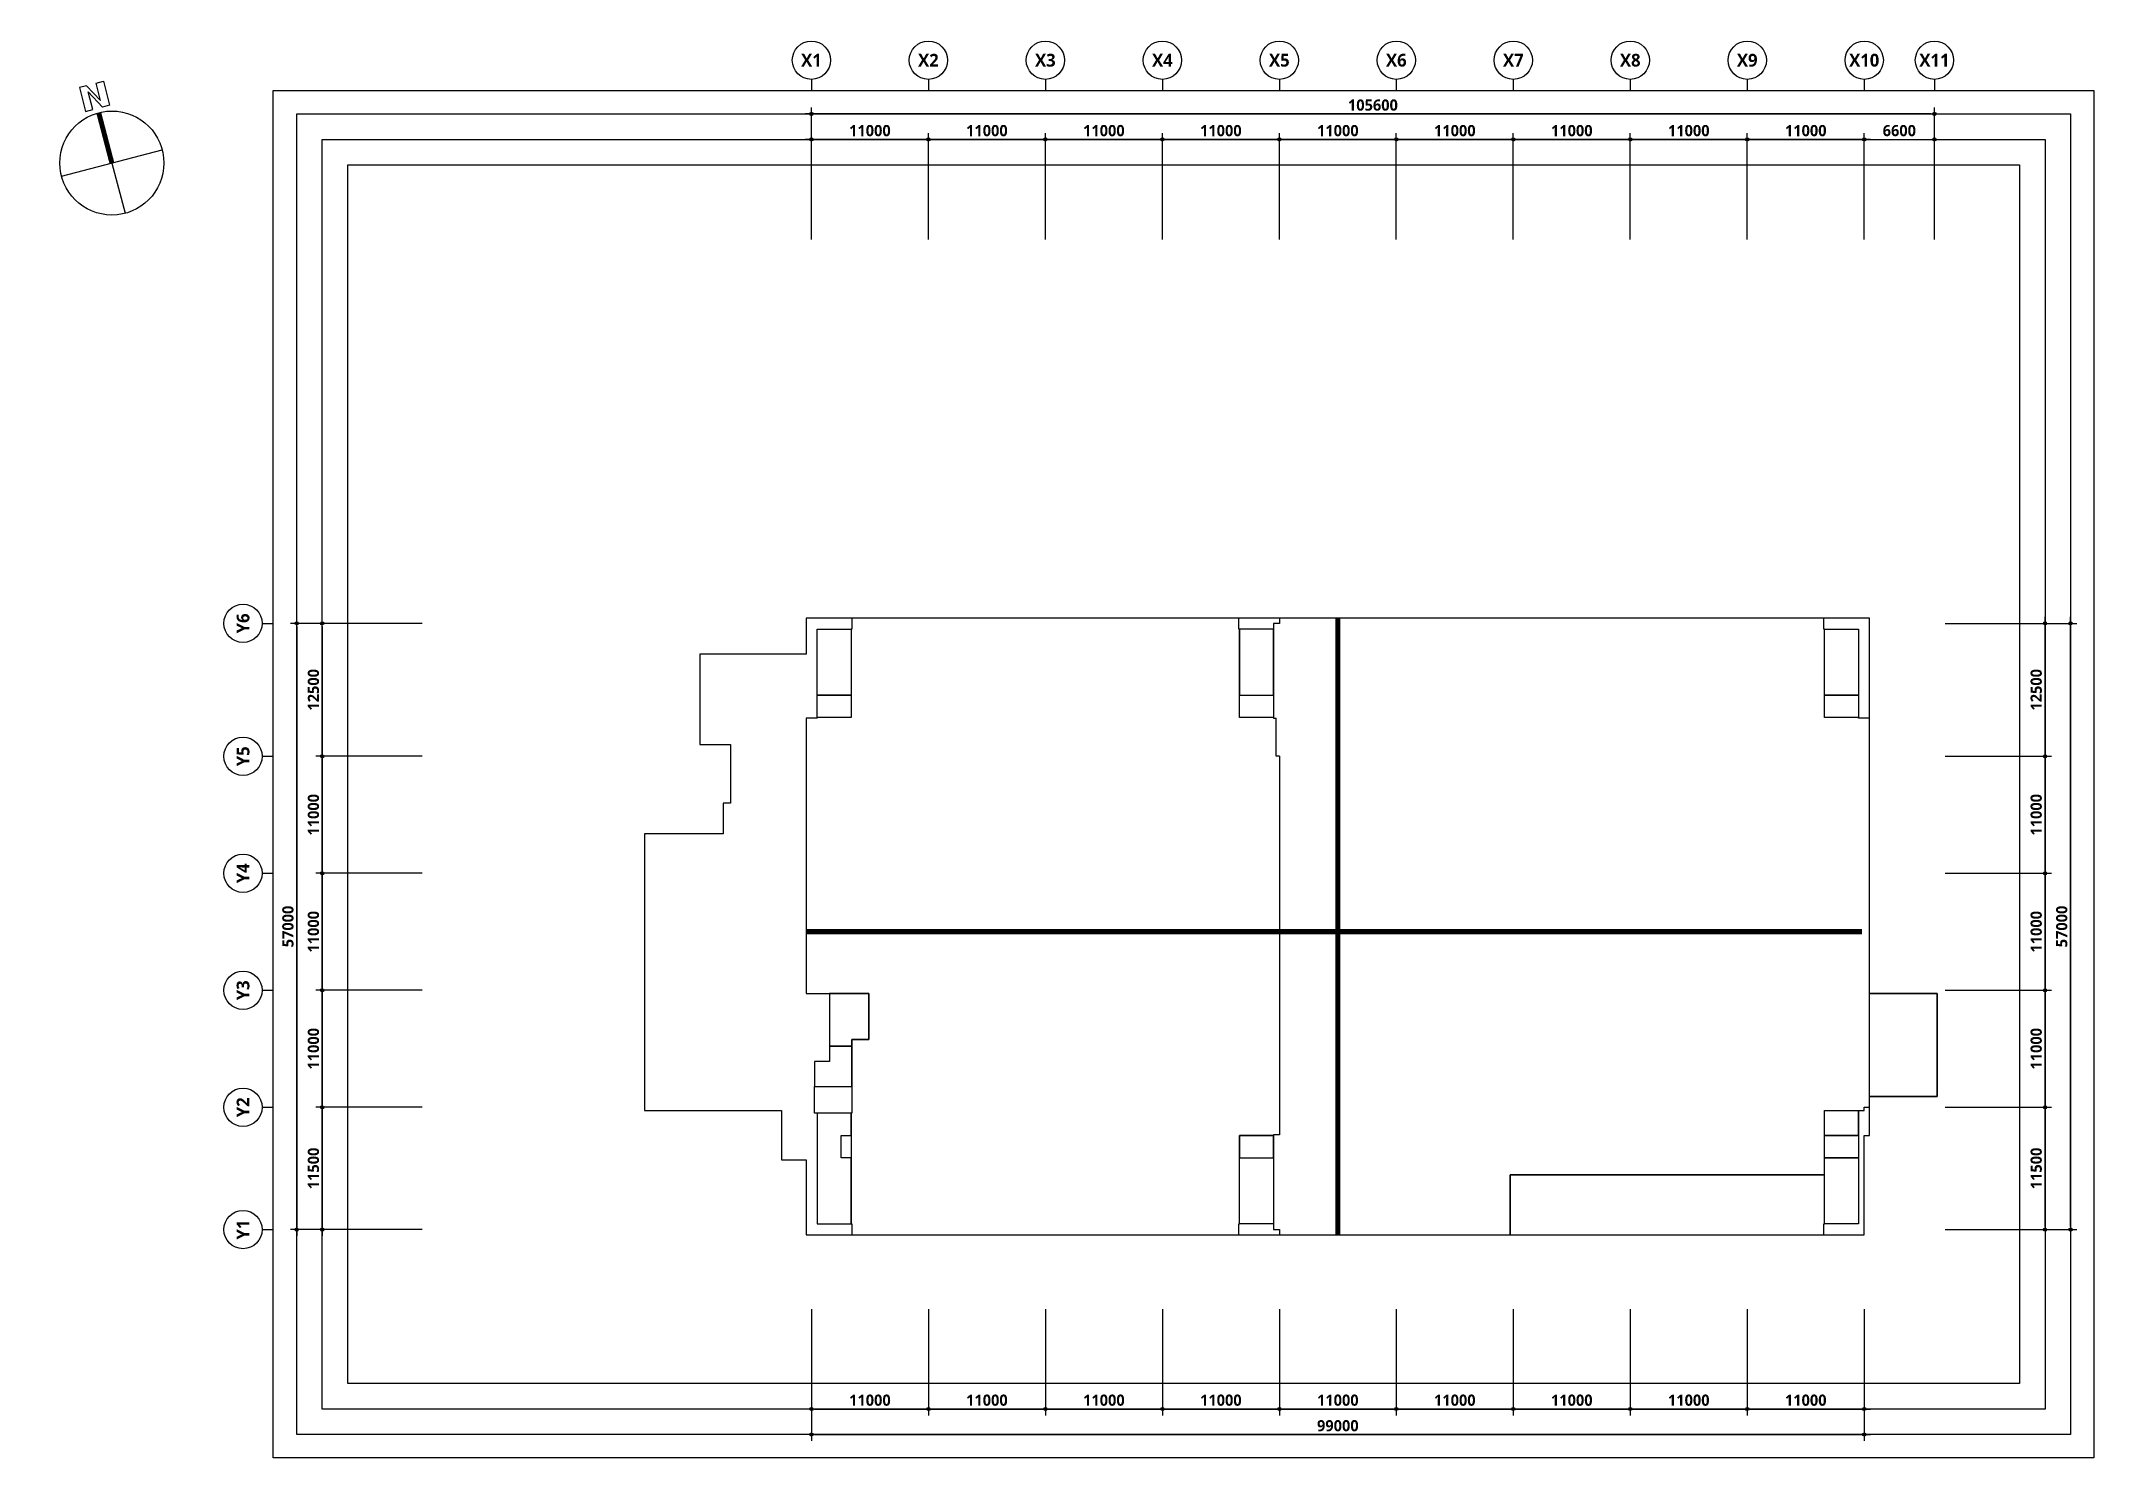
# Model space of a CAD drawing. Header units: millimetres. Extents: x -5354 to 997967, y -1313401 to 249081.
# Drawn here: x 750646 to 943687, y -928197 to -794976 of the extents above; entities that cross this region are included whole.
import ezdxf
from ezdxf.enums import TextEntityAlignment as Align

# ---------------------------------------------------------------- set-up
doc = ezdxf.new("R2010")
doc.units = ezdxf.units.MM
doc.header["$LTSCALE"] = 300
doc.header["$MEASUREMENT"] = 0
doc.header["$PDSIZE"] = -10
doc.layers.get('0').update_dxf_attribs({"linetype": 'CONTINUOUS'})
doc.layers.get('Defpoints').update_dxf_attribs({"color": 153, "linetype": 'CONTINUOUS'})
for name, color, linetype in [('A-ANNO-SYMB', 7, 'CONTINUOUS'), ('A-ANNO-TEXT1', 7, 'CONTINUOUS'), ('A-ST-AXIS-BUB', 7, 'CONTINUOUS'), ('A-ST-AXIS-DIM', 7, 'CONTINUOUS'), ('ILDO_Cosinus Joint', 20, 'CONTINUOUS')]:
    doc.layers.add(name, color=color, linetype=linetype)
doc.layers.add('Defpoint', color=161, linetype='CONTINUOUS', plot=False)
doc.layers.add('면적', color=210, linetype='CONTINUOUS', plot=False)
doc.styles.add('SH_대대리576', font='')
doc.styles.get('SH_대대리576').set_extended_font_data('NanumGothic', bold=True)
doc.dimstyles.new('SHP 600', dxfattribs={"dimscale": 300, "dimtxt": 3.5, "dimasz": 1, "dimexe": 2, "dimexo": 2, "dimgap": 1, "dimtad": 1, "dimdec": 0, "dimzin": 0, "dimdsep": 46, "dimtxsty": 'SH_대대리576', "dimblk": 'DIMDOT', "dimcen": 0.09, "dimclrt": 3, "dimadec": 0, "dimazin": 1, "dimtfac": 1, "dimtdec": 0, "dimtix": 1, "dimtmove": 2, "dimatfit": 0, "dimldrblk": 'DIMDOT', "dimfxl": 1, "dimtolj": 1, "dimtzin": 0, "dimarcsym": 0})

msp = doc.modelspace()

# ---------------------------------------------------------------- texts
at = {"layer": 'A-ANNO-TEXT1', "style": 'SH_대대리576'}
for s, p in [('X1', (823087.2, -796775.9)), ('X2', (834087.2, -796775.9)), ('X3', (845087.2, -796775.9)), ('X4', (856087.2, -796775.9)), ('X5', (867087.2, -796775.9)), ('X6', (878087.2, -796775.9)), ('X7', (889087.2, -796775.9)), ('X8', (900087.2, -796775.9)), ('X9', (911087.2, -796775.9)), ('X10', (922087.2, -796775.9)), ('X11', (928687.2, -796775.9))]:
    msp.add_text(s, height=1200, dxfattribs=at).set_placement(p, align=Align.MIDDLE_CENTER)
for s, p in [('Y6', (769637.2, -849725.9)), ('Y5', (769637.2, -862225.9)), ('Y4', (769637.2, -873225.9)), ('Y3', (769637.2, -884225.9)), ('Y2', (769637.2, -895225.9)), ('Y1', (769637.2, -906725.9))]:
    msp.add_text(s, height=1200, rotation=90, dxfattribs=at).set_placement(p, align=Align.MIDDLE_CENTER)

# ---------------------------------------------------------------- blocks, each defined once
blk = doc.blocks.new('DIMDOT')
at = {"color": 0}
blk.add_line((-2, 0), (2, 0), dxfattribs=at)
for radius in [0.5, 0.25]:
    blk.add_circle((0, 0), radius, dxfattribs=at)
blk = doc.blocks.new('*D773')
at = {"layer": 'A-ST-AXIS-DIM', "color": 0, "lineweight": -2, "transparency": 16777216}
for p, q in [((823087, -813626), (823087, -801226)), ((928387, -801826), (823387, -801826)), ((928687, -813626), (928687, -801226))]:
    blk.add_line(p, q, dxfattribs=at)
at = {"layer": 'Defpoints', "color": 0, "transparency": 16777216}
for p in [(823087, -801826), (823087, -814226), (928687, -814226)]:
    blk.add_point(p, dxfattribs=at)
at = {"layer": 'A-ST-AXIS-DIM', "color": 0, "lineweight": -2, "transparency": 16777216, "xscale": 300, "yscale": 300, "zscale": 300, "rotation": 180}
blk.add_blockref('DIMDOT', (823087, -801826), dxfattribs=at)
at = {"layer": 'A-ST-AXIS-DIM', "color": 0, "lineweight": -2, "transparency": 16777216, "xscale": 300, "yscale": 300, "zscale": 300}
blk.add_blockref('DIMDOT', (928687, -801826), dxfattribs=at)
at = {"layer": 'A-ST-AXIS-DIM', "color": 3, "transparency": 16777216, "insert": (875887, -801001), "char_height": 1050, "attachment_point": 5, "style": 'SH_대대리576'}
blk.add_mtext('\\A1;105600', dxfattribs=at)
blk = doc.blocks.new('*D772')
at = {"layer": 'A-ST-AXIS-DIM', "color": 0, "lineweight": -2, "transparency": 16777216}
for p, q in [((823087, -813626), (823087, -803626)), ((833787, -804226), (823387, -804226)), ((834087, -813626), (834087, -803626))]:
    blk.add_line(p, q, dxfattribs=at)
at = {"layer": 'Defpoints', "color": 0, "transparency": 16777216}
for p in [(823087, -804226), (823087, -814226), (834087, -814226)]:
    blk.add_point(p, dxfattribs=at)
at = {"layer": 'A-ST-AXIS-DIM', "color": 0, "lineweight": -2, "transparency": 16777216, "xscale": 300, "yscale": 300, "zscale": 300, "rotation": 180}
blk.add_blockref('DIMDOT', (823087, -804226), dxfattribs=at)
at = {"layer": 'A-ST-AXIS-DIM', "color": 0, "lineweight": -2, "transparency": 16777216, "xscale": 300, "yscale": 300, "zscale": 300}
blk.add_blockref('DIMDOT', (834087, -804226), dxfattribs=at)
at = {"layer": 'A-ST-AXIS-DIM', "color": 3, "transparency": 16777216, "insert": (828587, -803401), "char_height": 1050, "attachment_point": 5, "style": 'SH_대대리576'}
blk.add_mtext('\\A1;11000', dxfattribs=at)
blk = doc.blocks.new('*D771')
at = {"layer": 'A-ST-AXIS-DIM', "color": 0, "lineweight": -2, "transparency": 16777216}
for p, q in [((834087, -813626), (834087, -803626)), ((844787, -804226), (834387, -804226)), ((845087, -813626), (845087, -803626))]:
    blk.add_line(p, q, dxfattribs=at)
at = {"layer": 'Defpoints', "color": 0, "transparency": 16777216}
for p in [(834087, -804226), (834087, -814226), (845087, -814226)]:
    blk.add_point(p, dxfattribs=at)
at = {"layer": 'A-ST-AXIS-DIM', "color": 0, "lineweight": -2, "transparency": 16777216, "xscale": 300, "yscale": 300, "zscale": 300, "rotation": 180}
blk.add_blockref('DIMDOT', (834087, -804226), dxfattribs=at)
at = {"layer": 'A-ST-AXIS-DIM', "color": 0, "lineweight": -2, "transparency": 16777216, "xscale": 300, "yscale": 300, "zscale": 300}
blk.add_blockref('DIMDOT', (845087, -804226), dxfattribs=at)
at = {"layer": 'A-ST-AXIS-DIM', "color": 3, "transparency": 16777216, "insert": (839587, -803401), "char_height": 1050, "attachment_point": 5, "style": 'SH_대대리576'}
blk.add_mtext('\\A1;11000', dxfattribs=at)
blk = doc.blocks.new('*D770')
at = {"layer": 'A-ST-AXIS-DIM', "color": 0, "lineweight": -2, "transparency": 16777216}
for p, q in [((845087, -813626), (845087, -803626)), ((855787, -804226), (845387, -804226)), ((856087, -813626), (856087, -803626))]:
    blk.add_line(p, q, dxfattribs=at)
at = {"layer": 'Defpoints', "color": 0, "transparency": 16777216}
for p in [(845087, -804226), (845087, -814226), (856087, -814226)]:
    blk.add_point(p, dxfattribs=at)
at = {"layer": 'A-ST-AXIS-DIM', "color": 0, "lineweight": -2, "transparency": 16777216, "xscale": 300, "yscale": 300, "zscale": 300, "rotation": 180}
blk.add_blockref('DIMDOT', (845087, -804226), dxfattribs=at)
at = {"layer": 'A-ST-AXIS-DIM', "color": 0, "lineweight": -2, "transparency": 16777216, "xscale": 300, "yscale": 300, "zscale": 300}
blk.add_blockref('DIMDOT', (856087, -804226), dxfattribs=at)
at = {"layer": 'A-ST-AXIS-DIM', "color": 3, "transparency": 16777216, "insert": (850587, -803401), "char_height": 1050, "attachment_point": 5, "style": 'SH_대대리576'}
blk.add_mtext('\\A1;11000', dxfattribs=at)
blk = doc.blocks.new('*D769')
at = {"layer": 'A-ST-AXIS-DIM', "color": 0, "lineweight": -2, "transparency": 16777216}
for p, q in [((856087, -813626), (856087, -803626)), ((866787, -804226), (856387, -804226)), ((867087, -813626), (867087, -803626))]:
    blk.add_line(p, q, dxfattribs=at)
at = {"layer": 'Defpoints', "color": 0, "transparency": 16777216}
for p in [(856087, -804226), (856087, -814226), (867087, -814226)]:
    blk.add_point(p, dxfattribs=at)
at = {"layer": 'A-ST-AXIS-DIM', "color": 0, "lineweight": -2, "transparency": 16777216, "xscale": 300, "yscale": 300, "zscale": 300, "rotation": 180}
blk.add_blockref('DIMDOT', (856087, -804226), dxfattribs=at)
at = {"layer": 'A-ST-AXIS-DIM', "color": 0, "lineweight": -2, "transparency": 16777216, "xscale": 300, "yscale": 300, "zscale": 300}
blk.add_blockref('DIMDOT', (867087, -804226), dxfattribs=at)
at = {"layer": 'A-ST-AXIS-DIM', "color": 3, "transparency": 16777216, "insert": (861587, -803401), "char_height": 1050, "attachment_point": 5, "style": 'SH_대대리576'}
blk.add_mtext('\\A1;11000', dxfattribs=at)
blk = doc.blocks.new('*D768')
at = {"layer": 'A-ST-AXIS-DIM', "color": 0, "lineweight": -2, "transparency": 16777216}
for p, q in [((867087, -813626), (867087, -803626)), ((877787, -804226), (867387, -804226)), ((878087, -813626), (878087, -803626))]:
    blk.add_line(p, q, dxfattribs=at)
at = {"layer": 'Defpoints', "color": 0, "transparency": 16777216}
for p in [(867087, -804226), (867087, -814226), (878087, -814226)]:
    blk.add_point(p, dxfattribs=at)
at = {"layer": 'A-ST-AXIS-DIM', "color": 0, "lineweight": -2, "transparency": 16777216, "xscale": 300, "yscale": 300, "zscale": 300, "rotation": 180}
blk.add_blockref('DIMDOT', (867087, -804226), dxfattribs=at)
at = {"layer": 'A-ST-AXIS-DIM', "color": 0, "lineweight": -2, "transparency": 16777216, "xscale": 300, "yscale": 300, "zscale": 300}
blk.add_blockref('DIMDOT', (878087, -804226), dxfattribs=at)
at = {"layer": 'A-ST-AXIS-DIM', "color": 3, "transparency": 16777216, "insert": (872587, -803401), "char_height": 1050, "attachment_point": 5, "style": 'SH_대대리576'}
blk.add_mtext('\\A1;11000', dxfattribs=at)
blk = doc.blocks.new('*D767')
at = {"layer": 'A-ST-AXIS-DIM', "color": 0, "lineweight": -2, "transparency": 16777216}
for p, q in [((878087, -813626), (878087, -803626)), ((888787, -804226), (878387, -804226)), ((889087, -813626), (889087, -803626))]:
    blk.add_line(p, q, dxfattribs=at)
at = {"layer": 'Defpoints', "color": 0, "transparency": 16777216}
for p in [(878087, -804226), (878087, -814226), (889087, -814226)]:
    blk.add_point(p, dxfattribs=at)
at = {"layer": 'A-ST-AXIS-DIM', "color": 0, "lineweight": -2, "transparency": 16777216, "xscale": 300, "yscale": 300, "zscale": 300, "rotation": 180}
blk.add_blockref('DIMDOT', (878087, -804226), dxfattribs=at)
at = {"layer": 'A-ST-AXIS-DIM', "color": 0, "lineweight": -2, "transparency": 16777216, "xscale": 300, "yscale": 300, "zscale": 300}
blk.add_blockref('DIMDOT', (889087, -804226), dxfattribs=at)
at = {"layer": 'A-ST-AXIS-DIM', "color": 3, "transparency": 16777216, "insert": (883587, -803401), "char_height": 1050, "attachment_point": 5, "style": 'SH_대대리576'}
blk.add_mtext('\\A1;11000', dxfattribs=at)
blk = doc.blocks.new('*D766')
at = {"layer": 'A-ST-AXIS-DIM', "color": 0, "lineweight": -2, "transparency": 16777216}
for p, q in [((889087, -813626), (889087, -803626)), ((899787, -804226), (889387, -804226)), ((900087, -813626), (900087, -803626))]:
    blk.add_line(p, q, dxfattribs=at)
at = {"layer": 'Defpoints', "color": 0, "transparency": 16777216}
for p in [(889087, -804226), (889087, -814226), (900087, -814226)]:
    blk.add_point(p, dxfattribs=at)
at = {"layer": 'A-ST-AXIS-DIM', "color": 0, "lineweight": -2, "transparency": 16777216, "xscale": 300, "yscale": 300, "zscale": 300, "rotation": 180}
blk.add_blockref('DIMDOT', (889087, -804226), dxfattribs=at)
at = {"layer": 'A-ST-AXIS-DIM', "color": 0, "lineweight": -2, "transparency": 16777216, "xscale": 300, "yscale": 300, "zscale": 300}
blk.add_blockref('DIMDOT', (900087, -804226), dxfattribs=at)
at = {"layer": 'A-ST-AXIS-DIM', "color": 3, "transparency": 16777216, "insert": (894587, -803401), "char_height": 1050, "attachment_point": 5, "style": 'SH_대대리576'}
blk.add_mtext('\\A1;11000', dxfattribs=at)
blk = doc.blocks.new('*D765')
at = {"layer": 'A-ST-AXIS-DIM', "color": 0, "lineweight": -2, "transparency": 16777216}
for p, q in [((900087, -813626), (900087, -803626)), ((910787, -804226), (900387, -804226)), ((911087, -813626), (911087, -803626))]:
    blk.add_line(p, q, dxfattribs=at)
at = {"layer": 'Defpoints', "color": 0, "transparency": 16777216}
for p in [(900087, -804226), (900087, -814226), (911087, -814226)]:
    blk.add_point(p, dxfattribs=at)
at = {"layer": 'A-ST-AXIS-DIM', "color": 0, "lineweight": -2, "transparency": 16777216, "xscale": 300, "yscale": 300, "zscale": 300, "rotation": 180}
blk.add_blockref('DIMDOT', (900087, -804226), dxfattribs=at)
at = {"layer": 'A-ST-AXIS-DIM', "color": 0, "lineweight": -2, "transparency": 16777216, "xscale": 300, "yscale": 300, "zscale": 300}
blk.add_blockref('DIMDOT', (911087, -804226), dxfattribs=at)
at = {"layer": 'A-ST-AXIS-DIM', "color": 3, "transparency": 16777216, "insert": (905587, -803401), "char_height": 1050, "attachment_point": 5, "style": 'SH_대대리576'}
blk.add_mtext('\\A1;11000', dxfattribs=at)
blk = doc.blocks.new('*D764')
at = {"layer": 'A-ST-AXIS-DIM', "color": 0, "lineweight": -2, "transparency": 16777216}
for p, q in [((911087, -813626), (911087, -803626)), ((921787, -804226), (911387, -804226)), ((922087, -813626), (922087, -803626))]:
    blk.add_line(p, q, dxfattribs=at)
at = {"layer": 'Defpoints', "color": 0, "transparency": 16777216}
for p in [(911087, -804226), (911087, -814226), (922087, -814226)]:
    blk.add_point(p, dxfattribs=at)
at = {"layer": 'A-ST-AXIS-DIM', "color": 0, "lineweight": -2, "transparency": 16777216, "xscale": 300, "yscale": 300, "zscale": 300, "rotation": 180}
blk.add_blockref('DIMDOT', (911087, -804226), dxfattribs=at)
at = {"layer": 'A-ST-AXIS-DIM', "color": 0, "lineweight": -2, "transparency": 16777216, "xscale": 300, "yscale": 300, "zscale": 300}
blk.add_blockref('DIMDOT', (922087, -804226), dxfattribs=at)
at = {"layer": 'A-ST-AXIS-DIM', "color": 3, "transparency": 16777216, "insert": (916587, -803401), "char_height": 1050, "attachment_point": 5, "style": 'SH_대대리576'}
blk.add_mtext('\\A1;11000', dxfattribs=at)
blk = doc.blocks.new('A-ST-AXIS-BUB-1')
at = {"layer": 'A-ST-AXIS-BUB'}
blk.add_line((0, 350), (0, 0), dxfattribs=at)
blk.add_circle((0, 950), 600, dxfattribs=at)
blk = doc.blocks.new('*D734')
at = {"layer": 'A-ST-AXIS-DIM', "color": 0, "lineweight": -2, "transparency": 16777216}
for p, q in [((786487, -849726), (774087, -849726)), ((774687, -850026), (774687, -906426)), ((786487, -906726), (774087, -906726))]:
    blk.add_line(p, q, dxfattribs=at)
at = {"layer": 'Defpoints', "color": 0, "transparency": 16777216}
for p in [(787087, -849726), (774687, -906726), (787087, -906726)]:
    blk.add_point(p, dxfattribs=at)
at = {"layer": 'A-ST-AXIS-DIM', "color": 0, "lineweight": -2, "transparency": 16777216, "xscale": 300, "yscale": 300, "zscale": 300}
for p, rotation in [((774687, -849726), 90), ((774687, -906726), 270)]:
    blk.add_blockref('DIMDOT', p, dxfattribs=dict(at, rotation=rotation))
at = {"layer": 'A-ST-AXIS-DIM', "color": 3, "transparency": 16777216, "insert": (773862, -878226), "char_height": 1050, "attachment_point": 5, "rotation": 90, "style": 'SH_대대리576'}
blk.add_mtext('\\A1;57000', dxfattribs=at)
blk = doc.blocks.new('*D630')
at = {"layer": 'A-ST-AXIS-DIM', "color": 0, "lineweight": -2, "transparency": 16777216}
for p, q in [((786487, -895226), (776487, -895226)), ((777087, -895526), (777087, -906426)), ((786487, -906726), (776487, -906726))]:
    blk.add_line(p, q, dxfattribs=at)
at = {"layer": 'Defpoints', "color": 0, "transparency": 16777216}
for p in [(787087, -895226), (777087, -906726), (787087, -906726)]:
    blk.add_point(p, dxfattribs=at)
at = {"layer": 'A-ST-AXIS-DIM', "color": 0, "lineweight": -2, "transparency": 16777216, "xscale": 300, "yscale": 300, "zscale": 300}
for p, rotation in [((777087, -895226), 90), ((777087, -906726), 270)]:
    blk.add_blockref('DIMDOT', p, dxfattribs=dict(at, rotation=rotation))
at = {"layer": 'A-ST-AXIS-DIM', "color": 3, "transparency": 16777216, "insert": (776262, -900976), "char_height": 1050, "attachment_point": 5, "rotation": 90, "style": 'SH_대대리576'}
blk.add_mtext('\\A1;11500', dxfattribs=at)
blk = doc.blocks.new('*D629')
at = {"layer": 'A-ST-AXIS-DIM', "color": 0, "lineweight": -2, "transparency": 16777216}
for p, q in [((786487, -884226), (776487, -884226)), ((777087, -884526), (777087, -894926)), ((786487, -895226), (776487, -895226))]:
    blk.add_line(p, q, dxfattribs=at)
at = {"layer": 'Defpoints', "color": 0, "transparency": 16777216}
for p in [(787087, -884226), (777087, -895226), (787087, -895226)]:
    blk.add_point(p, dxfattribs=at)
at = {"layer": 'A-ST-AXIS-DIM', "color": 0, "lineweight": -2, "transparency": 16777216, "xscale": 300, "yscale": 300, "zscale": 300}
for p, rotation in [((777087, -884226), 90), ((777087, -895226), 270)]:
    blk.add_blockref('DIMDOT', p, dxfattribs=dict(at, rotation=rotation))
at = {"layer": 'A-ST-AXIS-DIM', "color": 3, "transparency": 16777216, "insert": (776262, -889726), "char_height": 1050, "attachment_point": 5, "rotation": 90, "style": 'SH_대대리576'}
blk.add_mtext('\\A1;11000', dxfattribs=at)
blk = doc.blocks.new('*D628')
at = {"layer": 'A-ST-AXIS-DIM', "color": 0, "lineweight": -2, "transparency": 16777216}
for p, q in [((786487, -873226), (776487, -873226)), ((777087, -873526), (777087, -883926)), ((786487, -884226), (776487, -884226))]:
    blk.add_line(p, q, dxfattribs=at)
at = {"layer": 'Defpoints', "color": 0, "transparency": 16777216}
for p in [(787087, -873226), (777087, -884226), (787087, -884226)]:
    blk.add_point(p, dxfattribs=at)
at = {"layer": 'A-ST-AXIS-DIM', "color": 0, "lineweight": -2, "transparency": 16777216, "xscale": 300, "yscale": 300, "zscale": 300}
for p, rotation in [((777087, -873226), 90), ((777087, -884226), 270)]:
    blk.add_blockref('DIMDOT', p, dxfattribs=dict(at, rotation=rotation))
at = {"layer": 'A-ST-AXIS-DIM', "color": 3, "transparency": 16777216, "insert": (776262, -878726), "char_height": 1050, "attachment_point": 5, "rotation": 90, "style": 'SH_대대리576'}
blk.add_mtext('\\A1;11000', dxfattribs=at)
blk = doc.blocks.new('*D627')
at = {"layer": 'A-ST-AXIS-DIM', "color": 0, "lineweight": -2, "transparency": 16777216}
for p, q in [((786487, -862226), (776487, -862226)), ((777087, -862526), (777087, -872926)), ((786487, -873226), (776487, -873226))]:
    blk.add_line(p, q, dxfattribs=at)
at = {"layer": 'Defpoints', "color": 0, "transparency": 16777216}
for p in [(787087, -862226), (777087, -873226), (787087, -873226)]:
    blk.add_point(p, dxfattribs=at)
at = {"layer": 'A-ST-AXIS-DIM', "color": 0, "lineweight": -2, "transparency": 16777216, "xscale": 300, "yscale": 300, "zscale": 300}
for p, rotation in [((777087, -862226), 90), ((777087, -873226), 270)]:
    blk.add_blockref('DIMDOT', p, dxfattribs=dict(at, rotation=rotation))
at = {"layer": 'A-ST-AXIS-DIM', "color": 3, "transparency": 16777216, "insert": (776262, -867726), "char_height": 1050, "attachment_point": 5, "rotation": 90, "style": 'SH_대대리576'}
blk.add_mtext('\\A1;11000', dxfattribs=at)
blk = doc.blocks.new('*D626')
at = {"layer": 'A-ST-AXIS-DIM', "color": 0, "lineweight": -2, "transparency": 16777216}
for p, q in [((786487, -849726), (776487, -849726)), ((777087, -850026), (777087, -861926)), ((786487, -862226), (776487, -862226))]:
    blk.add_line(p, q, dxfattribs=at)
at = {"layer": 'Defpoints', "color": 0, "transparency": 16777216}
for p in [(787087, -849726), (777087, -862226), (787087, -862226)]:
    blk.add_point(p, dxfattribs=at)
at = {"layer": 'A-ST-AXIS-DIM', "color": 0, "lineweight": -2, "transparency": 16777216, "xscale": 300, "yscale": 300, "zscale": 300}
for p, rotation in [((777087, -849726), 90), ((777087, -862226), 270)]:
    blk.add_blockref('DIMDOT', p, dxfattribs=dict(at, rotation=rotation))
at = {"layer": 'A-ST-AXIS-DIM', "color": 3, "transparency": 16777216, "insert": (776262, -855976), "char_height": 1050, "attachment_point": 5, "rotation": 90, "style": 'SH_대대리576'}
blk.add_mtext('\\A1;12500', dxfattribs=at)
blk = doc.blocks.new('*D593')
at = {"layer": 'A-ST-AXIS-DIM', "color": 0, "lineweight": -2, "transparency": 16777216}
for p, q in [((929687, -849726), (939687, -849726)), ((939087, -861926), (939087, -850026)), ((929687, -862226), (939687, -862226))]:
    blk.add_line(p, q, dxfattribs=at)
at = {"layer": 'Defpoints', "color": 0, "transparency": 16777216}
for p in [(929087, -849726), (939087, -849726), (929087, -862226)]:
    blk.add_point(p, dxfattribs=at)
at = {"layer": 'A-ST-AXIS-DIM', "color": 0, "lineweight": -2, "transparency": 16777216, "xscale": 300, "yscale": 300, "zscale": 300}
for p, rotation in [((939087, -849726), 90), ((939087, -862226), 270)]:
    blk.add_blockref('DIMDOT', p, dxfattribs=dict(at, rotation=rotation))
at = {"layer": 'A-ST-AXIS-DIM', "color": 3, "transparency": 16777216, "insert": (938262, -855976), "char_height": 1050, "attachment_point": 5, "rotation": 90, "style": 'SH_대대리576'}
blk.add_mtext('\\A1;12500', dxfattribs=at)
blk = doc.blocks.new('*D690')
at = {"layer": 'A-ST-AXIS-DIM', "color": 0, "lineweight": -2, "transparency": 16777216}
for p, q in [((929687, -862226), (939687, -862226)), ((939087, -872926), (939087, -862526)), ((929687, -873226), (939687, -873226))]:
    blk.add_line(p, q, dxfattribs=at)
at = {"layer": 'Defpoints', "color": 0, "transparency": 16777216}
for p in [(929087, -862226), (939087, -862226), (929087, -873226)]:
    blk.add_point(p, dxfattribs=at)
at = {"layer": 'A-ST-AXIS-DIM', "color": 0, "lineweight": -2, "transparency": 16777216, "xscale": 300, "yscale": 300, "zscale": 300}
for p, rotation in [((939087, -862226), 90), ((939087, -873226), 270)]:
    blk.add_blockref('DIMDOT', p, dxfattribs=dict(at, rotation=rotation))
at = {"layer": 'A-ST-AXIS-DIM', "color": 3, "transparency": 16777216, "insert": (938262, -867726), "char_height": 1050, "attachment_point": 5, "rotation": 90, "style": 'SH_대대리576'}
blk.add_mtext('\\A1;11000', dxfattribs=at)
blk = doc.blocks.new('*D689')
at = {"layer": 'A-ST-AXIS-DIM', "color": 0, "lineweight": -2, "transparency": 16777216}
for p, q in [((929687, -873226), (939687, -873226)), ((939087, -883926), (939087, -873526)), ((929687, -884226), (939687, -884226))]:
    blk.add_line(p, q, dxfattribs=at)
at = {"layer": 'Defpoints', "color": 0, "transparency": 16777216}
for p in [(929087, -873226), (939087, -873226), (929087, -884226)]:
    blk.add_point(p, dxfattribs=at)
at = {"layer": 'A-ST-AXIS-DIM', "color": 0, "lineweight": -2, "transparency": 16777216, "xscale": 300, "yscale": 300, "zscale": 300}
for p, rotation in [((939087, -873226), 90), ((939087, -884226), 270)]:
    blk.add_blockref('DIMDOT', p, dxfattribs=dict(at, rotation=rotation))
at = {"layer": 'A-ST-AXIS-DIM', "color": 3, "transparency": 16777216, "insert": (938262, -878726), "char_height": 1050, "attachment_point": 5, "rotation": 90, "style": 'SH_대대리576'}
blk.add_mtext('\\A1;11000', dxfattribs=at)
blk = doc.blocks.new('*D688')
at = {"layer": 'A-ST-AXIS-DIM', "color": 0, "lineweight": -2, "transparency": 16777216}
for p, q in [((929687, -884226), (939687, -884226)), ((939087, -894926), (939087, -884526)), ((929687, -895226), (939687, -895226))]:
    blk.add_line(p, q, dxfattribs=at)
at = {"layer": 'Defpoints', "color": 0, "transparency": 16777216}
for p in [(929087, -884226), (939087, -884226), (929087, -895226)]:
    blk.add_point(p, dxfattribs=at)
at = {"layer": 'A-ST-AXIS-DIM', "color": 0, "lineweight": -2, "transparency": 16777216, "xscale": 300, "yscale": 300, "zscale": 300}
for p, rotation in [((939087, -884226), 90), ((939087, -895226), 270)]:
    blk.add_blockref('DIMDOT', p, dxfattribs=dict(at, rotation=rotation))
at = {"layer": 'A-ST-AXIS-DIM', "color": 3, "transparency": 16777216, "insert": (938262, -889726), "char_height": 1050, "attachment_point": 5, "rotation": 90, "style": 'SH_대대리576'}
blk.add_mtext('\\A1;11000', dxfattribs=at)
blk = doc.blocks.new('*D687')
at = {"layer": 'A-ST-AXIS-DIM', "color": 0, "lineweight": -2, "transparency": 16777216}
for p, q in [((929687, -895226), (939687, -895226)), ((939087, -906426), (939087, -895526)), ((929687, -906726), (939687, -906726))]:
    blk.add_line(p, q, dxfattribs=at)
at = {"layer": 'Defpoints', "color": 0, "transparency": 16777216}
for p in [(929087, -895226), (939087, -895226), (929087, -906726)]:
    blk.add_point(p, dxfattribs=at)
at = {"layer": 'A-ST-AXIS-DIM', "color": 0, "lineweight": -2, "transparency": 16777216, "xscale": 300, "yscale": 300, "zscale": 300}
for p, rotation in [((939087, -895226), 90), ((939087, -906726), 270)]:
    blk.add_blockref('DIMDOT', p, dxfattribs=dict(at, rotation=rotation))
at = {"layer": 'A-ST-AXIS-DIM', "color": 3, "transparency": 16777216, "insert": (938262, -900976), "char_height": 1050, "attachment_point": 5, "rotation": 90, "style": 'SH_대대리576'}
blk.add_mtext('\\A1;11500', dxfattribs=at)
blk = doc.blocks.new('*D686')
at = {"layer": 'A-ST-AXIS-DIM', "color": 0, "lineweight": -2, "transparency": 16777216}
for p, q in [((929687, -849726), (942087, -849726)), ((941487, -906426), (941487, -850026)), ((929687, -906726), (942087, -906726))]:
    blk.add_line(p, q, dxfattribs=at)
at = {"layer": 'Defpoints', "color": 0, "transparency": 16777216}
for p in [(929087, -849726), (941487, -849726), (929087, -906726)]:
    blk.add_point(p, dxfattribs=at)
at = {"layer": 'A-ST-AXIS-DIM', "color": 0, "lineweight": -2, "transparency": 16777216, "xscale": 300, "yscale": 300, "zscale": 300}
for p, rotation in [((941487, -849726), 90), ((941487, -906726), 270)]:
    blk.add_blockref('DIMDOT', p, dxfattribs=dict(at, rotation=rotation))
at = {"layer": 'A-ST-AXIS-DIM', "color": 3, "transparency": 16777216, "insert": (940662, -878226), "char_height": 1050, "attachment_point": 5, "rotation": 90, "style": 'SH_대대리576'}
blk.add_mtext('\\A1;57000', dxfattribs=at)
blk = doc.blocks.new('*D685')
at = {"layer": 'A-ST-AXIS-DIM', "color": 0, "lineweight": -2, "transparency": 16777216}
for p, q in [((823087, -914197), (823087, -924197)), ((834087, -914197), (834087, -924197)), ((823387, -923597), (833787, -923597))]:
    blk.add_line(p, q, dxfattribs=at)
at = {"layer": 'Defpoints', "color": 0, "transparency": 16777216}
for p in [(823087, -913597), (834087, -913597), (834087, -923597)]:
    blk.add_point(p, dxfattribs=at)
at = {"layer": 'A-ST-AXIS-DIM', "color": 0, "lineweight": -2, "transparency": 16777216, "xscale": 300, "yscale": 300, "zscale": 300, "rotation": 180}
blk.add_blockref('DIMDOT', (823087, -923597), dxfattribs=at)
at = {"layer": 'A-ST-AXIS-DIM', "color": 0, "lineweight": -2, "transparency": 16777216, "xscale": 300, "yscale": 300, "zscale": 300}
blk.add_blockref('DIMDOT', (834087, -923597), dxfattribs=at)
at = {"layer": 'A-ST-AXIS-DIM', "color": 3, "transparency": 16777216, "insert": (828587, -922772), "char_height": 1050, "attachment_point": 5, "style": 'SH_대대리576'}
blk.add_mtext('\\A1;11000', dxfattribs=at)
blk = doc.blocks.new('*D684')
at = {"layer": 'A-ST-AXIS-DIM', "color": 0, "lineweight": -2, "transparency": 16777216}
for p, q in [((834087, -914197), (834087, -924197)), ((845087, -914197), (845087, -924197)), ((834387, -923597), (844787, -923597))]:
    blk.add_line(p, q, dxfattribs=at)
at = {"layer": 'Defpoints', "color": 0, "transparency": 16777216}
for p in [(834087, -913597), (845087, -913597), (845087, -923597)]:
    blk.add_point(p, dxfattribs=at)
at = {"layer": 'A-ST-AXIS-DIM', "color": 0, "lineweight": -2, "transparency": 16777216, "xscale": 300, "yscale": 300, "zscale": 300, "rotation": 180}
blk.add_blockref('DIMDOT', (834087, -923597), dxfattribs=at)
at = {"layer": 'A-ST-AXIS-DIM', "color": 0, "lineweight": -2, "transparency": 16777216, "xscale": 300, "yscale": 300, "zscale": 300}
blk.add_blockref('DIMDOT', (845087, -923597), dxfattribs=at)
at = {"layer": 'A-ST-AXIS-DIM', "color": 3, "transparency": 16777216, "insert": (839587, -922772), "char_height": 1050, "attachment_point": 5, "style": 'SH_대대리576'}
blk.add_mtext('\\A1;11000', dxfattribs=at)
blk = doc.blocks.new('*D683')
at = {"layer": 'A-ST-AXIS-DIM', "color": 0, "lineweight": -2, "transparency": 16777216}
for p, q in [((845087, -914197), (845087, -924197)), ((856087, -914197), (856087, -924197)), ((845387, -923597), (855787, -923597))]:
    blk.add_line(p, q, dxfattribs=at)
at = {"layer": 'Defpoints', "color": 0, "transparency": 16777216}
for p in [(845087, -913597), (856087, -913597), (856087, -923597)]:
    blk.add_point(p, dxfattribs=at)
at = {"layer": 'A-ST-AXIS-DIM', "color": 0, "lineweight": -2, "transparency": 16777216, "xscale": 300, "yscale": 300, "zscale": 300, "rotation": 180}
blk.add_blockref('DIMDOT', (845087, -923597), dxfattribs=at)
at = {"layer": 'A-ST-AXIS-DIM', "color": 0, "lineweight": -2, "transparency": 16777216, "xscale": 300, "yscale": 300, "zscale": 300}
blk.add_blockref('DIMDOT', (856087, -923597), dxfattribs=at)
at = {"layer": 'A-ST-AXIS-DIM', "color": 3, "transparency": 16777216, "insert": (850587, -922772), "char_height": 1050, "attachment_point": 5, "style": 'SH_대대리576'}
blk.add_mtext('\\A1;11000', dxfattribs=at)
blk = doc.blocks.new('*D682')
at = {"layer": 'A-ST-AXIS-DIM', "color": 0, "lineweight": -2, "transparency": 16777216}
for p, q in [((856087, -914197), (856087, -924197)), ((867087, -914197), (867087, -924197)), ((856387, -923597), (866787, -923597))]:
    blk.add_line(p, q, dxfattribs=at)
at = {"layer": 'Defpoints', "color": 0, "transparency": 16777216}
for p in [(856087, -913597), (867087, -913597), (867087, -923597)]:
    blk.add_point(p, dxfattribs=at)
at = {"layer": 'A-ST-AXIS-DIM', "color": 0, "lineweight": -2, "transparency": 16777216, "xscale": 300, "yscale": 300, "zscale": 300, "rotation": 180}
blk.add_blockref('DIMDOT', (856087, -923597), dxfattribs=at)
at = {"layer": 'A-ST-AXIS-DIM', "color": 0, "lineweight": -2, "transparency": 16777216, "xscale": 300, "yscale": 300, "zscale": 300}
blk.add_blockref('DIMDOT', (867087, -923597), dxfattribs=at)
at = {"layer": 'A-ST-AXIS-DIM', "color": 3, "transparency": 16777216, "insert": (861587, -922772), "char_height": 1050, "attachment_point": 5, "style": 'SH_대대리576'}
blk.add_mtext('\\A1;11000', dxfattribs=at)
blk = doc.blocks.new('*D681')
at = {"layer": 'A-ST-AXIS-DIM', "color": 0, "lineweight": -2, "transparency": 16777216}
for p, q in [((867087, -914197), (867087, -924197)), ((878087, -914197), (878087, -924197)), ((867387, -923597), (877787, -923597))]:
    blk.add_line(p, q, dxfattribs=at)
at = {"layer": 'Defpoints', "color": 0, "transparency": 16777216}
for p in [(867087, -913597), (878087, -913597), (878087, -923597)]:
    blk.add_point(p, dxfattribs=at)
at = {"layer": 'A-ST-AXIS-DIM', "color": 0, "lineweight": -2, "transparency": 16777216, "xscale": 300, "yscale": 300, "zscale": 300, "rotation": 180}
blk.add_blockref('DIMDOT', (867087, -923597), dxfattribs=at)
at = {"layer": 'A-ST-AXIS-DIM', "color": 0, "lineweight": -2, "transparency": 16777216, "xscale": 300, "yscale": 300, "zscale": 300}
blk.add_blockref('DIMDOT', (878087, -923597), dxfattribs=at)
at = {"layer": 'A-ST-AXIS-DIM', "color": 3, "transparency": 16777216, "insert": (872587, -922772), "char_height": 1050, "attachment_point": 5, "style": 'SH_대대리576'}
blk.add_mtext('\\A1;11000', dxfattribs=at)
blk = doc.blocks.new('*D680')
at = {"layer": 'A-ST-AXIS-DIM', "color": 0, "lineweight": -2, "transparency": 16777216}
for p, q in [((878087, -914197), (878087, -924197)), ((889087, -914197), (889087, -924197)), ((878387, -923597), (888787, -923597))]:
    blk.add_line(p, q, dxfattribs=at)
at = {"layer": 'Defpoints', "color": 0, "transparency": 16777216}
for p in [(878087, -913597), (889087, -913597), (889087, -923597)]:
    blk.add_point(p, dxfattribs=at)
at = {"layer": 'A-ST-AXIS-DIM', "color": 0, "lineweight": -2, "transparency": 16777216, "xscale": 300, "yscale": 300, "zscale": 300, "rotation": 180}
blk.add_blockref('DIMDOT', (878087, -923597), dxfattribs=at)
at = {"layer": 'A-ST-AXIS-DIM', "color": 0, "lineweight": -2, "transparency": 16777216, "xscale": 300, "yscale": 300, "zscale": 300}
blk.add_blockref('DIMDOT', (889087, -923597), dxfattribs=at)
at = {"layer": 'A-ST-AXIS-DIM', "color": 3, "transparency": 16777216, "insert": (883587, -922772), "char_height": 1050, "attachment_point": 5, "style": 'SH_대대리576'}
blk.add_mtext('\\A1;11000', dxfattribs=at)
blk = doc.blocks.new('*D679')
at = {"layer": 'A-ST-AXIS-DIM', "color": 0, "lineweight": -2, "transparency": 16777216}
for p, q in [((889087, -914197), (889087, -924197)), ((900087, -914197), (900087, -924197)), ((889387, -923597), (899787, -923597))]:
    blk.add_line(p, q, dxfattribs=at)
at = {"layer": 'Defpoints', "color": 0, "transparency": 16777216}
for p in [(889087, -913597), (900087, -913597), (900087, -923597)]:
    blk.add_point(p, dxfattribs=at)
at = {"layer": 'A-ST-AXIS-DIM', "color": 0, "lineweight": -2, "transparency": 16777216, "xscale": 300, "yscale": 300, "zscale": 300, "rotation": 180}
blk.add_blockref('DIMDOT', (889087, -923597), dxfattribs=at)
at = {"layer": 'A-ST-AXIS-DIM', "color": 0, "lineweight": -2, "transparency": 16777216, "xscale": 300, "yscale": 300, "zscale": 300}
blk.add_blockref('DIMDOT', (900087, -923597), dxfattribs=at)
at = {"layer": 'A-ST-AXIS-DIM', "color": 3, "transparency": 16777216, "insert": (894587, -922772), "char_height": 1050, "attachment_point": 5, "style": 'SH_대대리576'}
blk.add_mtext('\\A1;11000', dxfattribs=at)
blk = doc.blocks.new('*D678')
at = {"layer": 'A-ST-AXIS-DIM', "color": 0, "lineweight": -2, "transparency": 16777216}
for p, q in [((900087, -914197), (900087, -924197)), ((911087, -914197), (911087, -924197)), ((900387, -923597), (910787, -923597))]:
    blk.add_line(p, q, dxfattribs=at)
at = {"layer": 'Defpoints', "color": 0, "transparency": 16777216}
for p in [(900087, -913597), (911087, -913597), (911087, -923597)]:
    blk.add_point(p, dxfattribs=at)
at = {"layer": 'A-ST-AXIS-DIM', "color": 0, "lineweight": -2, "transparency": 16777216, "xscale": 300, "yscale": 300, "zscale": 300, "rotation": 180}
blk.add_blockref('DIMDOT', (900087, -923597), dxfattribs=at)
at = {"layer": 'A-ST-AXIS-DIM', "color": 0, "lineweight": -2, "transparency": 16777216, "xscale": 300, "yscale": 300, "zscale": 300}
blk.add_blockref('DIMDOT', (911087, -923597), dxfattribs=at)
at = {"layer": 'A-ST-AXIS-DIM', "color": 3, "transparency": 16777216, "insert": (905587, -922772), "char_height": 1050, "attachment_point": 5, "style": 'SH_대대리576'}
blk.add_mtext('\\A1;11000', dxfattribs=at)
blk = doc.blocks.new('*D677')
at = {"layer": 'A-ST-AXIS-DIM', "color": 0, "lineweight": -2, "transparency": 16777216}
for p, q in [((911087, -914197), (911087, -924197)), ((922087, -914197), (922087, -924197)), ((911387, -923597), (921787, -923597))]:
    blk.add_line(p, q, dxfattribs=at)
at = {"layer": 'Defpoints', "color": 0, "transparency": 16777216}
for p in [(911087, -913597), (922087, -913597), (922087, -923597)]:
    blk.add_point(p, dxfattribs=at)
at = {"layer": 'A-ST-AXIS-DIM', "color": 0, "lineweight": -2, "transparency": 16777216, "xscale": 300, "yscale": 300, "zscale": 300, "rotation": 180}
blk.add_blockref('DIMDOT', (911087, -923597), dxfattribs=at)
at = {"layer": 'A-ST-AXIS-DIM', "color": 0, "lineweight": -2, "transparency": 16777216, "xscale": 300, "yscale": 300, "zscale": 300}
blk.add_blockref('DIMDOT', (922087, -923597), dxfattribs=at)
at = {"layer": 'A-ST-AXIS-DIM', "color": 3, "transparency": 16777216, "insert": (916587, -922772), "char_height": 1050, "attachment_point": 5, "style": 'SH_대대리576'}
blk.add_mtext('\\A1;11000', dxfattribs=at)
blk = doc.blocks.new('*D676')
at = {"layer": 'A-ST-AXIS-DIM', "color": 0, "lineweight": -2, "transparency": 16777216}
for p, q in [((823087, -914197), (823087, -926597)), ((922087, -914197), (922087, -926597)), ((823387, -925997), (921787, -925997))]:
    blk.add_line(p, q, dxfattribs=at)
at = {"layer": 'Defpoints', "color": 0, "transparency": 16777216}
for p in [(823087, -913597), (922087, -913597), (922087, -925997)]:
    blk.add_point(p, dxfattribs=at)
at = {"layer": 'A-ST-AXIS-DIM', "color": 0, "lineweight": -2, "transparency": 16777216, "xscale": 300, "yscale": 300, "zscale": 300, "rotation": 180}
blk.add_blockref('DIMDOT', (823087, -925997), dxfattribs=at)
at = {"layer": 'A-ST-AXIS-DIM', "color": 0, "lineweight": -2, "transparency": 16777216, "xscale": 300, "yscale": 300, "zscale": 300}
blk.add_blockref('DIMDOT', (922087, -925997), dxfattribs=at)
at = {"layer": 'A-ST-AXIS-DIM', "color": 3, "transparency": 16777216, "insert": (872587, -925172), "char_height": 1050, "attachment_point": 5, "style": 'SH_대대리576'}
blk.add_mtext('\\A1;99000', dxfattribs=at)
blk = doc.blocks.new('*D588')
at = {"layer": 'A-ST-AXIS-DIM', "color": 0, "lineweight": -2, "transparency": 16777216}
for p, q in [((922087, -813626), (922087, -803626)), ((922387, -804226), (928387, -804226)), ((928687, -813626), (928687, -803626))]:
    blk.add_line(p, q, dxfattribs=at)
at = {"layer": 'Defpoints', "color": 0, "transparency": 16777216}
for p in [(928687, -804226), (922087, -814226), (928687, -814226)]:
    blk.add_point(p, dxfattribs=at)
at = {"layer": 'A-ST-AXIS-DIM', "color": 0, "lineweight": -2, "transparency": 16777216, "xscale": 300, "yscale": 300, "zscale": 300, "rotation": 180}
blk.add_blockref('DIMDOT', (922087, -804226), dxfattribs=at)
at = {"layer": 'A-ST-AXIS-DIM', "color": 0, "lineweight": -2, "transparency": 16777216, "xscale": 300, "yscale": 300, "zscale": 300}
blk.add_blockref('DIMDOT', (928687, -804226), dxfattribs=at)
at = {"layer": 'A-ST-AXIS-DIM', "color": 3, "transparency": 16777216, "insert": (925387, -803401), "char_height": 1050, "attachment_point": 5, "style": 'SH_대대리576'}
blk.add_mtext('\\A1;6600', dxfattribs=at)
blk = doc.blocks.new('dr-sy-018-D-M')
at = {"layer": 'A-ANNO-SYMB'}
for p, q in [((-1, 16.4), (-2.5, 16.4)), ((-2.5, 16.4), (-2.5, 11.4)), ((-1, 16.4), (1, 12.8)), ((-1, 15.09), (1.05, 11.4)), ((-1, 11.4), (-1, 15.09)), ((1, 12.8), (1, 16.4)), ((1, 16.4), (2.5, 16.4)), ((2.5, 16.4), (2.5, 11.4)), ((-2.5, 11.4), (-1, 11.4)), ((2.5, 11.4), (1.05, 11.4)), ((-10.5, 0), (10.5, 0)), ((0, 0), (0, -10.5))]:
    blk.add_line(p, q, dxfattribs=at)
at = {"layer": 'A-ANNO-SYMB', "const_width": 1}
blk.add_lwpolyline([(0, 10.5), (0, 0)], dxfattribs=at)
at = {"layer": 'A-ANNO-SYMB'}
blk.add_circle((0, 0), 10.5, dxfattribs=at)
blk = doc.blocks.new('G$CDADDFB7A')
at = {"layer": '면적', "elevation": 103000}
for points in [[(98950, 11700), (99500, 11700), (99500, 12000), (100000, 12000), (100000, 13000), (100000, 13000), (100000, 22700), (100000, 22700), (100000, 48600), (98950, 48600), (98950, 48650), (95750, 48650), (95750, 56950), (95700, 56950), (95700, 58000), (44500, 58000), (44500, 57500), (44500, 57500), (43950, 57500), (43950, 48650), (40750, 48650), (40750, 56950), (40700, 56950), (40700, 58000), (4300, 58000), (4300, 56950), (4250, 56950), (4250, 48650), (1050, 48650), (1050, 48600), (0, 48600), (0, 22700), (5900, 22700), (5900, 18360), (4300, 18360), (4300, 11450), (4250, 11450), (4250, 1050), (4300, 1050), (4300, 0), (40700, 0), (40700, 1050), (40750, 1050), (40750, 9350), (43950, 9350), (43950, 500), (44500, 500), (44500, 0), (66200, 0), (66200, 5650), (95750, 5650), (95750, 9350), (98950, 9350), (98950, 11700)], [(44500, 45000), (44200, 45000), (44200, 48600)]]:
    blk.add_lwpolyline(points, dxfattribs=at)
for points in [[(1050, 56950), (4250, 56950), (4250, 50750), (1050, 50750)], [(1050, 50750), (4250, 50750), (4250, 48650), (1050, 48650)], [(100000, 22700), (106350, 22700), (106350, 13000), (100000, 13000)], [(95750, 11700), (98950, 11700), (98950, 9350), (95750, 9350)], [(95750, 9350), (98950, 9350), (98950, 7250), (95750, 7250)]]:
    blk.add_lwpolyline(points, close=True, dxfattribs=at)
at = {"layer": '면적'}
for points in [[(40750, 50750), (43950, 50750), (43950, 56950), (40750, 56950), (40750, 50750), (40750, 50750)], [(98950, 50750), (95750, 50750), (95750, 56950), (98950, 56950)], [(40750, 50750), (43950, 50750), (43950, 48650), (40750, 48650)], [(95750, 50750), (98950, 50750), (98950, 48650), (95750, 48650)], [(2200, 22700), (2200, 17760), (4300, 17760), (4300, 18360), (5900, 18360), (5900, 22700)], [(2200, 17760), (2200, 16300), (800, 16300), (800, 13950), (4300, 13950), (4300, 17760), (2200, 17760)], [(800, 13950), (4300, 13950), (4300, 11450), (800, 11450)], [(4250, 9350), (4250, 11450), (1050, 11450), (1050, 1050), (4250, 1050), (4250, 7250), (3300, 7250), (3300, 9350)], [(4250, 7250), (3300, 7250), (3300, 9350), (4250, 9350)], [(40750, 7250), (43950, 7250), (43950, 9350), (40750, 9350)], [(43950, 1050), (40750, 1050), (40750, 7250), (43950, 7250)], [(98950, 1050), (95750, 1050), (95750, 7250), (98950, 7250)], [(66200, 5650), (66200, 0), (95600, 0), (95700, 0), (95700, 1050), (95750, 1050), (95750, 5650)]]:
    blk.add_lwpolyline(points, close=True, dxfattribs=at)
for points in [[(43950, 48650), (43950, 48600), (44200, 48600)], [(44500, 45000), (44500, 9400), (43950, 9400), (43950, 9350)]]:
    blk.add_lwpolyline(points, dxfattribs=at)

# ---------------------------------------------------------------- dimensions: what is measured, and where the dimension line sits
at = {"layer": 'A-ST-AXIS-DIM'}
for base, p1, p2, picture, middle in [((823087.2, -801825.9), (928687.2, -814225.9), (823087.2, -814225.9), '*D773', (875887.2, -801000.9)), ((823087.2, -804225.9), (834087.2, -814225.9), (823087.2, -814225.9), '*D772', (828587.2, -803400.9)), ((834087.2, -804225.9), (845087.2, -814225.9), (834087.2, -814225.9), '*D771', (839587.2, -803400.9)), ((845087.2, -804225.9), (856087.2, -814225.9), (845087.2, -814225.9), '*D770', (850587.2, -803400.9)), ((856087.2, -804225.9), (867087.2, -814225.9), (856087.2, -814225.9), '*D769', (861587.2, -803400.9)), ((867087.2, -804225.9), (878087.2, -814225.9), (867087.2, -814225.9), '*D768', (872587.2, -803400.9)), ((878087.2, -804225.9), (889087.2, -814225.9), (878087.2, -814225.9), '*D767', (883587.2, -803400.9)), ((889087.2, -804225.9), (900087.2, -814225.9), (889087.2, -814225.9), '*D766', (894587.2, -803400.9)), ((900087.2, -804225.9), (911087.2, -814225.9), (900087.2, -814225.9), '*D765', (905587.2, -803400.9)), ((911087.2, -804225.9), (922087.2, -814225.9), (911087.2, -814225.9), '*D764', (916587.2, -803400.9))]:
    dim = msp.add_linear_dim(base=base, p1=p1, p2=p2, dimstyle='SHP 600', dxfattribs=at)
    dim.commit()
    dim.dimension.update_dxf_attribs({"geometry": picture, "text_midpoint": middle})
for base, p1, p2, angle, picture, middle in [((928687.2, -804225.9), (922087.2, -814225.9), (928687.2, -814225.9), 180, '*D588', (925387.2, -803400.9)), ((774687.2, -906725.9), (787087.2, -849725.9), (787087.2, -906725.9), 90, '*D734', (773862.2, -878225.9)), ((777087.2, -862225.9), (787087.2, -849725.9), (787087.2, -862225.9), 90, '*D626', (776262.2, -855975.9)), ((939087.2, -849725.9), (929087.2, -862225.9), (929087.2, -849725.9), 270, '*D593', (938262.2, -855975.9)), ((941487.2, -849725.9), (929087.2, -906725.9), (929087.2, -849725.9), 270, '*D686', (940662.2, -878225.9)), ((777087.2, -873225.9), (787087.2, -862225.9), (787087.2, -873225.9), 90, '*D627', (776262.2, -867725.9)), ((939087.2, -862225.9), (929087.2, -873225.9), (929087.2, -862225.9), 270, '*D690', (938262.2, -867725.9)), ((777087.2, -884225.9), (787087.2, -873225.9), (787087.2, -884225.9), 90, '*D628', (776262.2, -878725.9)), ((939087.2, -873225.9), (929087.2, -884225.9), (929087.2, -873225.9), 270, '*D689', (938262.2, -878725.9)), ((777087.2, -895225.9), (787087.2, -884225.9), (787087.2, -895225.9), 90, '*D629', (776262.2, -889725.9)), ((939087.2, -884225.9), (929087.2, -895225.9), (929087.2, -884225.9), 270, '*D688', (938262.2, -889725.9)), ((777087.2, -906725.9), (787087.2, -895225.9), (787087.2, -906725.9), 90, '*D630', (776262.2, -900975.9)), ((939087.2, -895225.9), (929087.2, -906725.9), (929087.2, -895225.9), 270, '*D687', (938262.2, -900975.9)), ((834087.2, -923597.4), (823087.2, -913597.4), (834087.2, -913597.4), 180, '*D685', (828587.2, -922772.4)), ((922087.2, -925997.4), (823087.2, -913597.4), (922087.2, -913597.4), 180, '*D676', (872587.2, -925172.4)), ((845087.2, -923597.4), (834087.2, -913597.4), (845087.2, -913597.4), 180, '*D684', (839587.2, -922772.4)), ((856087.2, -923597.4), (845087.2, -913597.4), (856087.2, -913597.4), 180, '*D683', (850587.2, -922772.4)), ((867087.2, -923597.4), (856087.2, -913597.4), (867087.2, -913597.4), 180, '*D682', (861587.2, -922772.4)), ((878087.2, -923597.4), (867087.2, -913597.4), (878087.2, -913597.4), 180, '*D681', (872587.2, -922772.4)), ((889087.2, -923597.4), (878087.2, -913597.4), (889087.2, -913597.4), 180, '*D680', (883587.2, -922772.4)), ((900087.2, -923597.4), (889087.2, -913597.4), (900087.2, -913597.4), 180, '*D679', (894587.2, -922772.4)), ((911087.2, -923597.4), (900087.2, -913597.4), (911087.2, -913597.4), 180, '*D678', (905587.2, -922772.4)), ((922087.2, -923597.4), (911087.2, -913597.4), (922087.2, -913597.4), 180, '*D677', (916587.2, -922772.4))]:
    dim = msp.add_linear_dim(base=base, p1=p1, p2=p2, angle=angle, dimstyle='SHP 600', dxfattribs=at)
    dim.commit()
    dim.dimension.update_dxf_attribs({"geometry": picture, "text_midpoint": middle})

# ---------------------------------------------------------------- linework, layer by layer
at = {"layer": 'Defpoint'}
for points in [[(943687.2, -928197.4), (772487.2, -928197.4), (772487.2, -799625.9), (943687.2, -799625.9)], [(941487.2, -925997.4), (774687.2, -925997.4), (774687.2, -801825.9), (941487.2, -801825.9)], [(939087.2, -923597.4), (777087.2, -923597.4), (777087.2, -804225.9), (939087.2, -804225.9)], [(936687.2, -921197.4), (779487.2, -921197.4), (779487.2, -806625.9), (936687.2, -806625.9)], [(812587.2, -861125.9), (815487.2, -861125.9), (815487.2, -866625.9), (814787.2, -866625.9), (814787.2, -869525.9), (807387.2, -869525.9), (807387.2, -895525.9), (820287.2, -895525.9), (820287.2, -900175.9), (822587.2, -900175.9), (822587.2, -907225.9), (922087.2, -907225.9), (922087.2, -897875.9), (922587.2, -897875.9), (922587.2, -894225.9), (928937.2, -894225.9), (928937.2, -884525.9), (922587.2, -884526), (922587.2, -873225.9), (922587.2, -849225.9), (899587.2, -849225.9), (867587.2, -849225.9), (863087.2, -849225.9), (827387.2, -849225.9), (822587.2, -849225.9), (822587.2, -852625.9), (812587.2, -852625.9)]]:
    msp.add_lwpolyline(points, close=True, dxfattribs=at)
at = {"layer": 'ILDO_Cosinus Joint', "const_width": 500}
for points in [[(872587.2, -849221.2), (872587.2, -907225.9)], [(822587.2, -878725.9), (921887.2, -878725.9)]]:
    msp.add_lwpolyline(points, dxfattribs=at)

# ---------------------------------------------------------------- block references
at = {"xscale": 465.6960000000489, "yscale": 465.6960000000489, "zscale": 465.6960000000489, "rotation": 14.62512501076412}
msp.add_blockref('dr-sy-018-D-M', (757305.4, -806442.3), dxfattribs=at)
msp.add_blockref('G$CDADDFB7A', (822587.2, -907225.9))
at = {"layer": 'A-ST-AXIS-BUB', "xscale": 3, "yscale": 3, "zscale": 3}
for p in [(823087.2, -799625.9), (834087.2, -799625.9), (845087.2, -799625.9), (856087.2, -799625.9), (867087.2, -799625.9), (878087.2, -799625.9), (889087.2, -799625.9), (900087.2, -799625.9), (911087.2, -799625.9), (922087.2, -799625.9), (928687.2, -799625.9)]:
    msp.add_blockref('A-ST-AXIS-BUB-1', p, dxfattribs=at)
at = {"layer": 'A-ST-AXIS-BUB', "xscale": 3, "yscale": 3, "zscale": 3, "rotation": 90}
for p in [(772487.2, -849725.9), (772487.2, -862225.9), (772487.2, -873225.9), (772487.2, -884225.9), (772487.2, -895225.9), (772487.2, -906725.9)]:
    msp.add_blockref('A-ST-AXIS-BUB-1', p, dxfattribs=at)

msp.set_redraw_order([(e.dxf.handle, doc.entitydb.next_handle()) for e in msp.query("TEXT MTEXT ATTDEF DIMENSION ARC_DIMENSION")])  # texts and dimensions are drawn at this point

doc.saveas('drawing.dxf')
